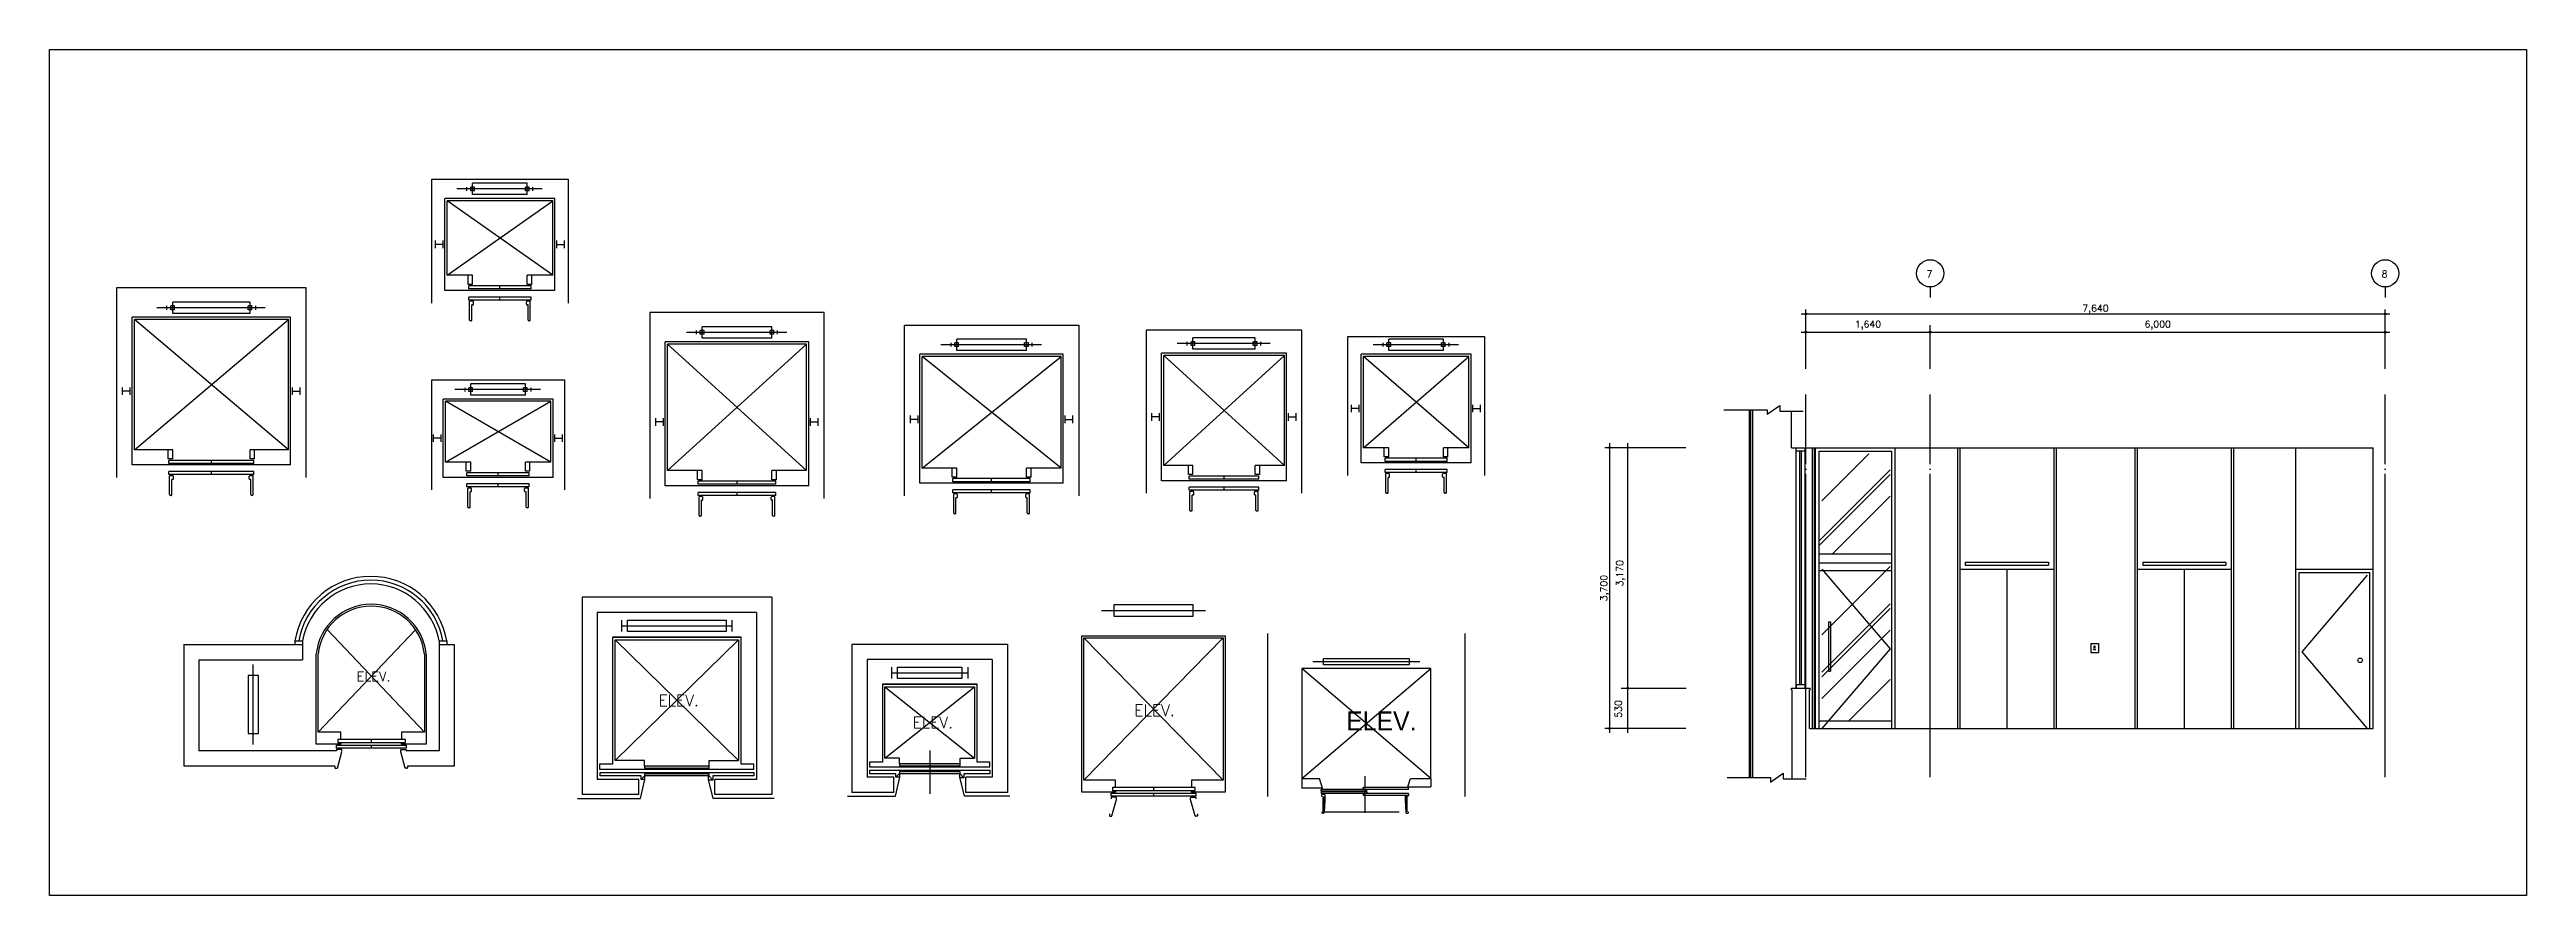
# Model space of a CAD drawing. Extents: x 25317 to 81441, y -31399 to 8952.
# Drawn here: x 48786 to 81441, y -2197 to 8952 of the extents above; entities that cross this region are included whole.
import ezdxf
from ezdxf.enums import TextEntityAlignment as Align

# ---------------------------------------------------------------- set-up
doc = ezdxf.new("R2010")
doc.units = 0
doc.header["$LTSCALE"] = 500
doc.header["$MEASUREMENT"] = 0
doc.linetypes.add('CEN1', pattern=[8.25, 8, -0.125, 0, -0.125])
doc.linetypes.add('HIDDEN', pattern=[0.375, 0.25, -0.125])
doc.layers.get('0').update_dxf_attribs({"linetype": 'CONTINUOUS'})
for name, color, linetype in [('1', 10, 'CEN1'), ('2', 9, 'CONTINUOUS'), ('3', 40, 'CONTINUOUS'), ('31', 54, 'CONTINUOUS'), ('32', 11, 'CONTINUOUS'), ('4', 200, 'CONTINUOUS'), ('5', 106, 'CONTINUOUS'), ('6', 50, 'CONTINUOUS'), ('7', 140, 'CONTINUOUS'), ('8', 254, 'CONTINUOUS'), ('CORE', 7, 'CONTINUOUS'), ('ELEV', 7, 'CONTINUOUS'), ('TEXT', 5, 'CONTINUOUS'), ('WAL2', 7, 'CONTINUOUS'), ('WALL', 4, 'CONTINUOUS'), ('건축', 253, 'CONTINUOUS')]:
    doc.layers.add(name, color=color, linetype=linetype)
doc.layers.add('WAL', color=2, linetype='CONTINUOUS', lineweight=40)
doc.styles.add('HS', font='romans', dxfattribs={"bigfont": 'hs'})
doc.styles.add('ROMANS', font='romans', dxfattribs={"height": 135})
doc.styles.add('STYLE1', font='Gulim.ttf')

msp = doc.modelspace()

# ---------------------------------------------------------------- texts
at = {"color": 2, "style": 'ROMANS'}
for height, p in [(125, (53057, 626)), (150, (57080, 299)), (150, (60430, 7)), (150, (63354, 168))]:
    msp.add_text('ELEV.', height=height, dxfattribs=at).set_placement(p, align=Align.CENTER)
at = {"layer": '8', "color": 141, "style": 'HS'}
for s, p in [('7', (73570, 5949)), ('8', (79570, 5949)), ('7,640', (75759, 5498)), ('1,640', (72759, 5288)), ('6,000', (76579, 5288))]:
    msp.add_text(s, height=90, dxfattribs=at).set_placement(p, align=Align.CENTER)
for s, p in [('3,700', (69321, 1855)), ('3,170', (69531, 2050)), ('530', (69514, 262))]:
    msp.add_text(s, height=90, rotation=90, dxfattribs=at).set_placement(p, align=Align.CENTER)
at = {"layer": 'TEXT', "color": 4, "ltscale": 10, "style": 'STYLE1'}
msp.add_text('ELEV.', height=250, dxfattribs=at).set_placement((65880, -22))

# ---------------------------------------------------------------- blocks, each defined once
blk = doc.blocks.new('DOT')
at = {"layer": '3'}
blk.add_circle((0, 0), 40, dxfattribs=at)

# ---------------------------------------------------------------- linework, layer by layer
at = {"color": 1}
for p, q in [((63865, 1636), (62815, 1636)), ((62815, 1636), (62815, 1486)), ((63865, 1486), (63865, 1636)), ((52447, 1309), (53727, -46)), ((62815, 1486), (63865, 1486)), ((53612, 1304), (52327, -46)), ((56241, 1173), (57870, -417)), ((56241, -417), (57870, 1173)), ((62420, 1199), (64260, -678)), ((64260, 1199), (62420, -678)), ((51405, 704), (51405, -61)), ((51540, 704), (51405, 704)), ((51540, -61), (51540, 704)), ((65295, -655), (66995, 795)), ((66995, -655), (65295, 795)), ((65440, 886), (66850, 886)), ((59800, -388), (60979, 553)), ((59800, 553), (60979, -388)), ((51405, -61), (51540, -61)), ((66127, -625), (66127, -1106))]:
    msp.add_line(p, q, dxfattribs=at)
at = {"color": 7}
for p, q in [((62655, 1561), (64025, 1561)), ((52302, -203), (52302, 984)), ((52327, -46), (52327, 984)), ((53727, 984), (53727, -46)), ((53752, 984), (53752, -203)), ((62395, -835), (62395, 1225)), ((62395, 1225), (64285, 1225)), ((62420, -678), (62420, 1200)), ((62420, 1200), (64260, 1200)), ((64260, 1200), (64260, -678)), ((64285, 1225), (64285, -835)), ((51472, -205), (51472, 848)), ((52627, -203), (52302, -203)), ((52627, -46), (52327, -46)), ((52567, -216), (53487, -216)), ((52567, -256), (52567, -216)), ((53487, -256), (52567, -256)), ((53477, -141), (52587, -141)), ((52587, -141), (52587, -181)), ((52587, -181), (53477, -181)), ((52617, -131), (52627, -131)), ((52617, -191), (52627, -191)), ((52627, -131), (52627, -46)), ((52627, -191), (52627, -203)), ((53027, -141), (53027, -181)), ((53027, -216), (53027, -256)), ((53727, -46), (53427, -46)), ((53427, -46), (53427, -131)), ((53427, -131), (53437, -131)), ((53437, -191), (53427, -191)), ((53427, -191), (53437, -191)), ((53427, -203), (53427, -191)), ((53752, -203), (53427, -203)), ((53477, -181), (53477, -141)), ((53487, -216), (53487, -256)), ((62840, -835), (62395, -835)), ((62840, -678), (62420, -678)), ((62780, -848), (63900, -848)), ((62780, -888), (62780, -848)), ((63900, -888), (62780, -888)), ((63890, -773), (62800, -773)), ((62800, -773), (62800, -813)), ((62800, -813), (63890, -813)), ((62830, -763), (62840, -763)), ((62830, -823), (62840, -823)), ((62840, -763), (62840, -678)), ((62840, -823), (62840, -835)), ((63340, -773), (63340, -813)), ((63340, -848), (63340, -888)), ((64260, -678), (63840, -678)), ((63840, -678), (63840, -763)), ((63840, -763), (63850, -763)), ((63850, -823), (63840, -823)), ((63840, -823), (63850, -823)), ((63840, -835), (63840, -823)), ((64285, -835), (63840, -835)), ((63890, -813), (63890, -773)), ((63900, -848), (63900, -888))]:
    msp.add_line(p, q, dxfattribs=at)
for p, q in [((52021, 1159), (52121, 1159)), ((52021, 1159), (52021, 1109)), ((52121, 1159), (52121, 1109)), ((53921, 1159), (54022, 1159)), ((53921, 1159), (53921, 1109)), ((54022, 1159), (54022, 1109))]:
    msp.add_line(p, q)
at = {"color": 4}
for p, q in [((65295, 795), (65295, -655)), ((66995, 795), (65295, 795)), ((66995, -655), (66995, 795)), ((65295, -655), (65527, -655)), ((65295, -655), (65295, -784)), ((65570, -784), (65295, -784)), ((66691, -766), (66995, -766)), ((66727, -655), (66995, -655)), ((66995, -655), (66995, -766))]:
    msp.add_line(p, q, dxfattribs=at)
at = {"color": 4, "ltscale": 10}
for p, q in [((65570, -784), (65527, -655)), ((66702, -799), (65552, -799)), ((65552, -824), (65552, -799)), ((66152, -824), (65552, -824)), ((66152, -830), (65552, -830)), ((65552, -830), (65552, -855)), ((66702, -855), (65552, -855)), ((66102, -799), (66102, -774)), ((66702, -774), (66102, -774)), ((66102, -855), (66102, -880)), ((66702, -880), (66102, -880)), ((66152, -824), (66152, -799)), ((66152, -830), (66152, -855)), ((66691, -766), (66727, -655)), ((66702, -799), (66702, -774)), ((66702, -855), (66702, -880))]:
    msp.add_line(p, q, dxfattribs=at)
at = {"color": 6, "ltscale": 10}
for p, q in [((65557, -893), (65557, -864)), ((65597, -864), (65557, -864)), ((65597, -943), (65588, -1103)), ((65597, -864), (65597, -943)), ((66657, -885), (66657, -943)), ((66657, -885), (66697, -885)), ((66657, -943), (66667, -1103)), ((66697, -893), (66697, -885)), ((65557, -1093), (65557, -1113)), ((65578, -1113), (65557, -1113)), ((66677, -1113), (66697, -1113)), ((66697, -1093), (66697, -1113))]:
    msp.add_line(p, q, dxfattribs=at)
msp.add_lwpolyline([(48786, 8952), (81441, 8952), (81441, -2197), (48786, -2197)], close=True)
at = {"color": 4}
msp.add_lwpolyline([(66709, 845), (65580, 845), (65580, 926), (66709, 926)], close=True, dxfattribs=at)
at = {"color": 1}
for centre, radius, start, end in [((53021, 995), 1014, 9.3167, 170.6833), ((53021, 994), 915, 10.3888, 169.6112)]:
    msp.add_arc(centre, radius, start, end, dxfattribs=at)
at = {"color": 7}
for centre, radius, start, end in [((53021, 995), 964, 9.8044, 170.1956), ((53027, 912), 729, 5.8859, 174.1141), ((53027, 912), 704, 5.8859, 174.1141)]:
    msp.add_arc(centre, radius, start, end, dxfattribs=at)
at = {"color": 6, "ltscale": 10}
for centre, start, end in [((65578, -1103), 270, 356.6335), ((66677, -1103), 183.3665, 270)]:
    msp.add_arc(centre, 10, start, end, dxfattribs=at)
at = {"layer": '1'}
for p, q in [((71939, -639), (71939, 4406)), ((73579, -639), (73579, 4406)), ((79579, -639), (79579, 4406))]:
    msp.add_line(p, q, dxfattribs=at)
at = {"layer": '2'}
for p, q in [((71199, -644), (71199, 4204)), ((71749, 3705), (71749, 4187)), ((71749, 3705), (79419, 3705)), ((72069, 5), (72069, 3705)), ((79419, 5), (79419, 3705)), ((69504, 535), (70363, 535)), ((71749, 535), (71999, 535)), ((71749, 515), (71749, 535)), ((71749, 515), (71759, 515)), ((71759, -661), (71759, 515)), ((71989, 5), (71989, 515)), ((71989, 515), (71999, 515)), ((71999, 515), (71999, 535)), ((71989, 5), (79419, 5))]:
    msp.add_line(p, q, dxfattribs=at)
at = {"layer": '3'}
msp.add_line((78399, 5), (78399, 3705), dxfattribs=at)
at = {"layer": '31'}
for p, q in [((73939, 3705), (73939, 5)), ((73970, 3705), (73970, 5)), ((75210, 3705), (75210, 5)), ((75239, 3705), (75239, 5)), ((76279, 3705), (76279, 5)), ((76310, 3705), (76310, 5)), ((77548, 3705), (77548, 5)), ((77579, 3705), (77579, 5)), ((73970, 2105), (75210, 2105)), ((74042, 2195), (75138, 2195)), ((74042, 2195), (74042, 2155)), ((74042, 2155), (75138, 2155)), ((75138, 2195), (75138, 2155)), ((76310, 2105), (77548, 2105)), ((76381, 2195), (77477, 2195)), ((76381, 2195), (76381, 2155)), ((76381, 2155), (77477, 2155)), ((77477, 2195), (77477, 2155))]:
    msp.add_line(p, q, dxfattribs=at)
at = {"layer": '32'}
for p, q in [((74590, 2105), (74590, 5)), ((76929, 2105), (76929, 5))]:
    msp.add_line(p, q, dxfattribs=at)
at = {"layer": '4'}
for p, q in [((75697, 1125), (75797, 1125)), ((75697, 1125), (75697, 1005)), ((75697, 1005), (75797, 1005)), ((75747, 1094), (75734, 1075)), ((75734, 1075), (75759, 1075)), ((75734, 1055), (75759, 1055)), ((75747, 1036), (75734, 1055)), ((75759, 1075), (75747, 1094)), ((75759, 1055), (75747, 1036)), ((75797, 1125), (75797, 1005))]:
    msp.add_line(p, q, dxfattribs=at)
at = {"layer": '5'}
for p, q in [((71431, 4146), (71597, 4262)), ((71597, 4262), (71597, 4187)), ((70859, 4204), (71431, 4204)), ((71214, -644), (71214, 4204)), ((71242, -644), (71242, 4204)), ((71431, 4204), (71431, 4146)), ((71597, 4187), (71903, 4187)), ((72027, 5), (72027, 3705)), ((72056, 5), (72056, 3705)), ((72150, 3006), (72769, 3625)), ((72114, 2478), (73050, 3414)), ((72114, 2415), (73050, 3351)), ((72290, 2307), (73050, 3067)), ((72150, 1240), (73050, 2140)), ((72150, 2105), (73050, 1055)), ((79339, 2025), (78479, 1015)), ((72150, 748), (73050, 1648)), ((72150, 685), (73050, 1585)), ((72150, 401), (73050, 1301)), ((73050, 1055), (72150, 5)), ((78479, 1015), (79339, 5)), ((72505, 105), (73050, 651)), ((70902, -644), (71474, -644)), ((71474, -702), (71640, -586)), ((71474, -644), (71474, -702)), ((71640, -586), (71640, -661)), ((71640, -661), (71946, -661))]:
    msp.add_line(p, q, dxfattribs=at)
at = {"layer": '6'}
for p, q in [((71811, 3660), (71811, 3705)), ((71931, 3660), (71811, 3660)), ((71931, 3660), (71931, 3705)), ((72114, 5), (72114, 3660)), ((72114, 3660), (73074, 3660)), ((73074, 5), (73074, 3660)), ((73119, 5), (73119, 3705)), ((72114, 2307), (73074, 2307)), ((72114, 2187), (73074, 2187)), ((72114, 2087), (73074, 2087)), ((78399, 2105), (79419, 2105)), ((78444, 2060), (79374, 2060)), ((78444, 5), (78444, 2060)), ((79374, 5), (79374, 2060)), ((71811, 580), (71811, 535)), ((71931, 580), (71811, 580)), ((71931, 580), (71931, 535)), ((72114, 105), (73074, 105))]:
    msp.add_line(p, q, dxfattribs=at)
at = {"layer": '7'}
for p, q in [((71811, 535), (71811, 3660)), ((71861, 580), (71861, 3660)), ((71881, 580), (71881, 3660)), ((71931, 535), (71931, 3660)), ((72241, 1411), (72241, 761)), ((72241, 1411), (72266, 1411)), ((72266, 1411), (72266, 761)), ((72241, 761), (72266, 761))]:
    msp.add_line(p, q, dxfattribs=at)
at = {"layer": '8'}
for p, q in [((73579, 5823), (73579, 5683)), ((79579, 5823), (79579, 5683)), ((71879, 5468), (79639, 5468)), ((71879, 5228), (79639, 5228)), ((71939, 4745), (71939, 5528)), ((73579, 4745), (73579, 5318)), ((79579, 4745), (79579, 5528)), ((70360, 3705), (69291, 3705)), ((69351, 3765), (69351, -55)), ((69591, 3765), (69591, -55)), ((70360, 5), (69291, 5))]:
    msp.add_line(p, q, dxfattribs=at)
for centre, radius in [((73579, 6003), 180), ((79579, 6003), 180), ((79248, 902), 30)]:
    msp.add_circle(centre, radius, dxfattribs=at)
at = {"layer": 'CORE', "color": 4}
for p, q in [((55806, 1733), (55806, -867)), ((58306, 1733), (55806, 1733)), ((58306, 1733), (58306, -867)), ((56006, 1533), (56006, -667)), ((58106, 1533), (56006, 1533)), ((58106, 1533), (58106, -667)), ((61415, 1112), (59365, 1112)), ((59365, 1112), (59365, -838)), ((61415, 1112), (61415, -838)), ((61215, 912), (59565, 912)), ((59565, 912), (59565, -638)), ((61215, 912), (61215, -638)), ((59915, -638), (59565, -638)), ((59915, -838), (59915, -638)), ((61215, -638), (60865, -638)), ((60865, -838), (60865, -638)), ((56556, -867), (55806, -867)), ((56556, -667), (56006, -667)), ((56556, -867), (56556, -667)), ((58106, -667), (57556, -667)), ((57556, -867), (57556, -667)), ((58306, -867), (57556, -867)), ((59915, -838), (59365, -838)), ((61415, -838), (60865, -838))]:
    msp.add_line(p, q, dxfattribs=at)
at = {"layer": 'CORE'}
for p, q in [((56331, 1283), (56331, 1433)), ((56331, 1358), (57781, 1358)), ((57781, 1433), (57781, 1283)), ((57906, 1208), (56206, 1208)), ((56206, 1208), (57906, 1208)), ((56206, 1208), (56206, -467)), ((56241, 1173), (57870, 1173)), ((56241, -417), (56241, 1173)), ((57870, 1173), (57870, -417)), ((57906, -467), (57906, 1208)), ((59890, 662), (59890, 812)), ((59890, 737), (60890, 737)), ((60890, 812), (60890, 662)), ((59765, 587), (59765, -438)), ((61015, 587), (59765, 587)), ((59765, 587), (61015, 587)), ((59800, 553), (60979, 553)), ((59800, -388), (59800, 553)), ((60979, 553), (60979, -388)), ((61015, -438), (61015, 587)), ((56035, -467), (56035, -531)), ((56206, -467), (56035, -467)), ((56035, -531), (58072, -531)), ((56043, -576), (58072, -576)), ((56043, -622), (56043, -576)), ((56586, -622), (56043, -622)), ((56631, -417), (56241, -417)), ((56586, -668), (56586, -622)), ((56586, -668), (56627, -624)), ((56631, -492), (56631, -417)), ((57481, -492), (56631, -492)), ((56631, -492), (56631, -517)), ((56631, -517), (57481, -517)), ((57481, -592), (56631, -592)), ((56631, -592), (56631, -617)), ((56631, -617), (57481, -617)), ((56636, -668), (56636, -619)), ((57475, -676), (57475, -619)), ((57529, -676), (57479, -619)), ((57481, -417), (57870, -417)), ((57481, -492), (57481, -417)), ((57481, -517), (57481, -492)), ((57481, -617), (57481, -592)), ((57529, -622), (57529, -676)), ((58072, -622), (57529, -622)), ((58072, -467), (57906, -467)), ((58072, -531), (58072, -467)), ((58072, -576), (58072, -622)), ((59595, -438), (59595, -501)), ((59765, -438), (59595, -438)), ((59595, -501), (61181, -501)), ((59602, -547), (61181, -547)), ((59602, -592), (59602, -547)), ((59945, -592), (59602, -592)), ((59990, -388), (59800, -388)), ((59937, -890), (59995, -638)), ((59945, -638), (59945, -592)), ((59945, -638), (59986, -594)), ((59995, -638), (59945, -638)), ((59990, -463), (59990, -388)), ((59990, -463), (59990, -488)), ((60790, -463), (59990, -463)), ((59990, -488), (60790, -488)), ((59990, -563), (59990, -588)), ((60790, -563), (59990, -563)), ((59990, -588), (60790, -588)), ((59995, -638), (59995, -590)), ((60785, -646), (60785, -590)), ((60846, -890), (60785, -638)), ((60838, -646), (60785, -646)), ((60838, -646), (60788, -590)), ((60790, -388), (60979, -388)), ((60790, -463), (60790, -388)), ((60790, -488), (60790, -463)), ((60790, -588), (60790, -563)), ((60838, -592), (60838, -646)), ((61181, -592), (60838, -592)), ((61181, -438), (61015, -438)), ((61181, -501), (61181, -438)), ((61181, -547), (61181, -592)), ((55745, -920), (56578, -920)), ((56578, -920), (56636, -668)), ((56636, -668), (56586, -668)), ((57536, -920), (57475, -668)), ((57529, -676), (57475, -676)), ((58339, -920), (57536, -920)), ((59305, -890), (59937, -890)), ((61448, -890), (60846, -890))]:
    msp.add_line(p, q, dxfattribs=at)
at = {"layer": 'CORE', "color": 1}
for p, q in [((56406, 1283), (56406, 1433)), ((56406, 1433), (57706, 1433)), ((57706, 1433), (57706, 1283)), ((57706, 1283), (56406, 1283)), ((59965, 812), (60815, 812)), ((59965, 662), (59965, 812)), ((60815, 662), (59965, 662)), ((60815, 812), (60815, 662)), ((60390, -284), (60390, -858))]:
    msp.add_line(p, q, dxfattribs=at)
at = {"layer": 'CORE'}
for points in [[(56631, -492), (56631, -517), (57480, -492), (57480, -517)], [(56631, -592), (56631, -617), (57480, -592), (57480, -617)], [(59990, -463), (59990, -488), (60789, -463), (60789, -488)], [(59990, -563), (59990, -588), (60789, -563), (60789, -588)]]:
    msp.add_trace(points, dxfattribs=at)
at = {"layer": 'ELEV'}
for p, q in [((53824, 5612), (53824, 7242)), ((53824, 7242), (55624, 7242)), ((55084, 7190), (54364, 7190)), ((54364, 7040), (54364, 7190)), ((55084, 7040), (55084, 7190)), ((55624, 7242), (55624, 5612)), ((53999, 5778), (53999, 6990)), ((55449, 6990), (53999, 6990)), ((54029, 5978), (55419, 6960)), ((55419, 5978), (54029, 6960)), ((54029, 5978), (54029, 6960)), ((55419, 6960), (54029, 6960)), ((55282, 7115), (54156, 7115)), ((54289, 7090), (54289, 7140)), ((54389, 7140), (54339, 7140)), ((54339, 7090), (54339, 7140)), ((54389, 7090), (54339, 7090)), ((55084, 7040), (54364, 7040)), ((54389, 7090), (54389, 7140)), ((55059, 7090), (55059, 7140)), ((55109, 7140), (55059, 7140)), ((55109, 7090), (55059, 7090)), ((55109, 7090), (55109, 7140)), ((55159, 7090), (55159, 7140)), ((55419, 5978), (55419, 6960)), ((55449, 5778), (55449, 6990)), ((53874, 6334), (53874, 6434)), ((53974, 6384), (53874, 6384)), ((53974, 6334), (53974, 6434)), ((55474, 6334), (55474, 6434)), ((55474, 6384), (55574, 6384)), ((55574, 6334), (55574, 6434)), ((54364, 5978), (54029, 5978)), ((54304, 5858), (54304, 5978)), ((54364, 5858), (54364, 5978)), ((55419, 5978), (55084, 5978)), ((55084, 5858), (55084, 5978)), ((55144, 5858), (55144, 5978)), ((52169, 5811), (49669, 5811)), ((49669, 5811), (49669, 3311)), ((50334, 5524), (50334, 5574)), ((50434, 5574), (50384, 5574)), ((50384, 5524), (50384, 5574)), ((51429, 5624), (50409, 5624)), ((50409, 5474), (50409, 5624)), ((50434, 5524), (50434, 5574)), ((51404, 5524), (51404, 5574)), ((51454, 5574), (51404, 5574)), ((51429, 5474), (51429, 5624)), ((51454, 5524), (51454, 5574)), ((51504, 5524), (51504, 5574)), ((52169, 3311), (52169, 5811)), ((55449, 5778), (53999, 5778)), ((54364, 5858), (54304, 5858)), ((55134, 5838), (54314, 5838)), ((54314, 5798), (54314, 5838)), ((55134, 5798), (54314, 5798)), ((55134, 5691), (54314, 5691)), ((54314, 5651), (54314, 5691)), ((55134, 5651), (54314, 5651)), ((54364, 5637), (54324, 5637)), ((54324, 5387), (54324, 5637)), ((54364, 5587), (54354, 5587)), ((54354, 5387), (54354, 5587)), ((54374, 5597), (54374, 5627)), ((54724, 5798), (54724, 5838)), ((54724, 5651), (54724, 5691)), ((55074, 5597), (55074, 5627)), ((55144, 5858), (55084, 5858)), ((55124, 5637), (55084, 5637)), ((55094, 5587), (55084, 5587)), ((55094, 5387), (55094, 5587)), ((55124, 5387), (55124, 5637)), ((55134, 5798), (55134, 5838)), ((55134, 5651), (55134, 5691)), ((49874, 3477), (49874, 5424)), ((51964, 5424), (49874, 5424)), ((49904, 3677), (51934, 5394)), ((51934, 3677), (49904, 5394)), ((49904, 3677), (49904, 5394)), ((51934, 5394), (49904, 5394)), ((51627, 5549), (50201, 5549)), ((50434, 5524), (50384, 5524)), ((51429, 5474), (50409, 5474)), ((51454, 5524), (51404, 5524)), ((51934, 3677), (51934, 5394)), ((51964, 3477), (51964, 5424)), ((54344, 5377), (54334, 5377)), ((55114, 5377), (55104, 5377)), ((56699, 5487), (56699, 3037)), ((58999, 5487), (56699, 5487)), ((58507, 5225), (57181, 5225)), ((57314, 5200), (57314, 5250)), ((57414, 5250), (57364, 5250)), ((57364, 5200), (57364, 5250)), ((58309, 5300), (57389, 5300)), ((57389, 5150), (57389, 5300)), ((57414, 5200), (57414, 5250)), ((58334, 5250), (58284, 5250)), ((58284, 5200), (58284, 5250)), ((58309, 5150), (58309, 5300)), ((58334, 5200), (58334, 5250)), ((58384, 5200), (58384, 5250)), ((58999, 3037), (58999, 5487)), ((60056, 3070), (60056, 5320)), ((60056, 5320), (62356, 5320)), ((62356, 5320), (62356, 3070)), ((63245, 5254), (63245, 3104)), ((65295, 5254), (63245, 5254)), ((65295, 3104), (65295, 5254)), ((56904, 3203), (56904, 5100)), ((58794, 5100), (56904, 5100)), ((56934, 3403), (58764, 5070)), ((58764, 3403), (56934, 5070)), ((56934, 3403), (56934, 5070)), ((58764, 5070), (56934, 5070)), ((57414, 5200), (57364, 5200)), ((58309, 5150), (57389, 5150)), ((58334, 5200), (58284, 5200)), ((58764, 3403), (58764, 5070)), ((58794, 3203), (58794, 5100)), ((60261, 3237), (60261, 4937)), ((62151, 4937), (60261, 4937)), ((60291, 3437), (62121, 4907)), ((62121, 3437), (60291, 4907)), ((60291, 3437), (60291, 4907)), ((62121, 4907), (60291, 4907)), ((61864, 5062), (60537, 5062)), ((60671, 5037), (60671, 5087)), ((60771, 5087), (60721, 5087)), ((60721, 5037), (60721, 5087)), ((60771, 5037), (60721, 5037)), ((61666, 5137), (60746, 5137)), ((60746, 4987), (60746, 5137)), ((61666, 4987), (60746, 4987)), ((60771, 5037), (60771, 5087)), ((61691, 5087), (61641, 5087)), ((61641, 5037), (61641, 5087)), ((61691, 5037), (61641, 5037)), ((61666, 4987), (61666, 5137)), ((61691, 5037), (61691, 5087)), ((61741, 5037), (61741, 5087)), ((62121, 3437), (62121, 4907)), ((62151, 3237), (62151, 4937)), ((63445, 3270), (63445, 4952)), ((65095, 4952), (63445, 4952)), ((63475, 3470), (65065, 4922)), ((65065, 3470), (63475, 4922)), ((63475, 3470), (63475, 4922)), ((65065, 4922), (63475, 4922)), ((64877, 5077), (63651, 5077)), ((63785, 5052), (63785, 5102)), ((63885, 5102), (63835, 5102)), ((63835, 5052), (63835, 5102)), ((63885, 5052), (63835, 5052)), ((64680, 5152), (63860, 5152)), ((63860, 5002), (63860, 5152)), ((64680, 5002), (63860, 5002)), ((63885, 5052), (63885, 5102)), ((64655, 5052), (64655, 5102)), ((64705, 5102), (64655, 5102)), ((64705, 5052), (64655, 5052)), ((64680, 5002), (64680, 5152)), ((64705, 5052), (64705, 5102)), ((64755, 5052), (64755, 5102)), ((65065, 3470), (65065, 4922)), ((65095, 3270), (65095, 4952)), ((65902, 3339), (65902, 5169)), ((65902, 5169), (67702, 5169)), ((66077, 3505), (66077, 4937)), ((67527, 4937), (66077, 4937)), ((66107, 3705), (67497, 4907)), ((67497, 3705), (66107, 4907)), ((66107, 3705), (66107, 4907)), ((67497, 4907), (66107, 4907)), ((67360, 5062), (66234, 5062)), ((66367, 5037), (66367, 5087)), ((66467, 5087), (66417, 5087)), ((66417, 5037), (66417, 5087)), ((66467, 5037), (66417, 5037)), ((67162, 5137), (66442, 5137)), ((66442, 4987), (66442, 5137)), ((67162, 4987), (66442, 4987)), ((66467, 5037), (66467, 5087)), ((67137, 5037), (67137, 5087)), ((67187, 5087), (67137, 5087)), ((67187, 5037), (67137, 5037)), ((67162, 4987), (67162, 5137)), ((67187, 5037), (67187, 5087)), ((67237, 5037), (67237, 5087)), ((67497, 3705), (67497, 4907)), ((67527, 3505), (67527, 4937)), ((67702, 5169), (67702, 3339)), ((53824, 3148), (53824, 4598)), ((53824, 4598), (55574, 4598)), ((55574, 4598), (55574, 3148)), ((49749, 4400), (49749, 4500)), ((49849, 4450), (49749, 4450)), ((49849, 4400), (49849, 4500)), ((51989, 4400), (51989, 4500)), ((51989, 4450), (52089, 4450)), ((52089, 4400), (52089, 4500)), ((53974, 3314), (53974, 4346)), ((55424, 4346), (53974, 4346)), ((54004, 3514), (54004, 4316)), ((55394, 3514), (54004, 4316)), ((54004, 3514), (55394, 4316)), ((55394, 4316), (54004, 4316)), ((55257, 4471), (54131, 4471)), ((54264, 4446), (54264, 4496)), ((54314, 4446), (54314, 4496)), ((54364, 4496), (54314, 4496)), ((54364, 4446), (54314, 4446)), ((55059, 4546), (54339, 4546)), ((54339, 4396), (54339, 4546)), ((55059, 4396), (54339, 4396)), ((54364, 4446), (54364, 4496)), ((55084, 4496), (55034, 4496)), ((55034, 4446), (55034, 4496)), ((55084, 4446), (55034, 4446)), ((55059, 4396), (55059, 4546)), ((55084, 4446), (55084, 4496)), ((55134, 4446), (55134, 4496)), ((55394, 3514), (55394, 4316)), ((55424, 3314), (55424, 4346)), ((65952, 4171), (65952, 4271)), ((66052, 4171), (66052, 4271)), ((67552, 4171), (67552, 4271)), ((67652, 4171), (67652, 4271)), ((56779, 3994), (56779, 4094)), ((56879, 4044), (56779, 4044)), ((56879, 3994), (56879, 4094)), ((58819, 3994), (58819, 4094)), ((58819, 4044), (58919, 4044)), ((58919, 3994), (58919, 4094)), ((60136, 4028), (60136, 4128)), ((60236, 4078), (60136, 4078)), ((60236, 4028), (60236, 4128)), ((62176, 4028), (62176, 4128)), ((62176, 4078), (62276, 4078)), ((62276, 4028), (62276, 4128)), ((63320, 4061), (63320, 4161)), ((63420, 4111), (63320, 4111)), ((63420, 4061), (63420, 4161)), ((65120, 4061), (65120, 4161)), ((65120, 4111), (65220, 4111)), ((65220, 4061), (65220, 4161)), ((66052, 4221), (65952, 4221)), ((67552, 4221), (67652, 4221)), ((50409, 3677), (49904, 3677)), ((50349, 3557), (50349, 3677)), ((50409, 3557), (50409, 3677)), ((51429, 3557), (51429, 3677)), ((51934, 3677), (51429, 3677)), ((51489, 3557), (51489, 3677)), ((53849, 3780), (53849, 3880)), ((53949, 3830), (53849, 3830)), ((53949, 3780), (53949, 3880)), ((55449, 3780), (55449, 3880)), ((55449, 3830), (55549, 3830)), ((55549, 3780), (55549, 3880)), ((66442, 3705), (66107, 3705)), ((66382, 3585), (66382, 3705)), ((66442, 3585), (66442, 3705)), ((67497, 3705), (67162, 3705)), ((67162, 3585), (67162, 3705)), ((67222, 3585), (67222, 3705)), ((51964, 3477), (49874, 3477)), ((50409, 3557), (50349, 3557)), ((51479, 3537), (50359, 3537)), ((50359, 3497), (50359, 3537)), ((51479, 3497), (50359, 3497)), ((51479, 3390), (50359, 3390)), ((50359, 3350), (50359, 3390)), ((51479, 3350), (50359, 3350)), ((50369, 3086), (50369, 3336)), ((50409, 3336), (50369, 3336)), ((50399, 3086), (50399, 3286)), ((50409, 3286), (50399, 3286)), ((50419, 3296), (50419, 3326)), ((50919, 3497), (50919, 3537)), ((50919, 3350), (50919, 3390)), ((51419, 3296), (51419, 3326)), ((51489, 3557), (51429, 3557)), ((51469, 3336), (51429, 3336)), ((51439, 3286), (51429, 3286)), ((51439, 3086), (51439, 3286)), ((51469, 3086), (51469, 3336)), ((51479, 3497), (51479, 3537)), ((51479, 3350), (51479, 3390)), ((55424, 3314), (53974, 3314)), ((54339, 3514), (54004, 3514)), ((54279, 3394), (54279, 3514)), ((54339, 3394), (54279, 3394)), ((55109, 3374), (54289, 3374)), ((54289, 3334), (54289, 3374)), ((55109, 3334), (54289, 3334)), ((54339, 3394), (54339, 3514)), ((54699, 3334), (54699, 3374)), ((55394, 3514), (55059, 3514)), ((55059, 3394), (55059, 3514)), ((55119, 3394), (55059, 3394)), ((55109, 3334), (55109, 3374)), ((55119, 3394), (55119, 3514)), ((57389, 3403), (56934, 3403)), ((57329, 3283), (57329, 3403)), ((57389, 3283), (57329, 3283)), ((57389, 3283), (57389, 3403)), ((58764, 3403), (58309, 3403)), ((58309, 3283), (58309, 3403)), ((58369, 3283), (58309, 3283)), ((58369, 3283), (58369, 3403)), ((60746, 3437), (60291, 3437)), ((60686, 3317), (60686, 3437)), ((60746, 3317), (60686, 3317)), ((61716, 3297), (60696, 3297)), ((60696, 3257), (60696, 3297)), ((60746, 3317), (60746, 3437)), ((61206, 3257), (61206, 3297)), ((62121, 3437), (61666, 3437)), ((61666, 3317), (61666, 3437)), ((61726, 3317), (61666, 3317)), ((61716, 3257), (61716, 3297)), ((61726, 3317), (61726, 3437)), ((65095, 3270), (63445, 3270)), ((63860, 3470), (63475, 3470)), ((63800, 3350), (63800, 3470)), ((63860, 3350), (63800, 3350)), ((64730, 3330), (63810, 3330)), ((63810, 3290), (63810, 3330)), ((64730, 3290), (63810, 3290)), ((63860, 3350), (63860, 3470)), ((64270, 3290), (64270, 3330)), ((65065, 3470), (64680, 3470)), ((64680, 3350), (64680, 3470)), ((64740, 3350), (64680, 3350)), ((64730, 3290), (64730, 3330)), ((64740, 3350), (64740, 3470)), ((67527, 3505), (66077, 3505)), ((66442, 3585), (66382, 3585)), ((67212, 3565), (66392, 3565)), ((66392, 3525), (66392, 3565)), ((67212, 3525), (66392, 3525)), ((67212, 3419), (66392, 3419)), ((66392, 3379), (66392, 3419)), ((67212, 3379), (66392, 3379)), ((66442, 3364), (66402, 3364)), ((66402, 3114), (66402, 3364)), ((66442, 3314), (66432, 3314)), ((66432, 3114), (66432, 3314)), ((66452, 3324), (66452, 3354)), ((66802, 3525), (66802, 3565)), ((66802, 3379), (66802, 3419)), ((67152, 3324), (67152, 3354)), ((67222, 3585), (67162, 3585)), ((67202, 3364), (67162, 3364)), ((67172, 3314), (67162, 3314)), ((67172, 3114), (67172, 3314)), ((67202, 3114), (67202, 3364)), ((67212, 3525), (67212, 3565)), ((67212, 3379), (67212, 3419)), ((50389, 3076), (50379, 3076)), ((51459, 3076), (51449, 3076)), ((55109, 3228), (54289, 3228)), ((54289, 3188), (54289, 3228)), ((55109, 3188), (54289, 3188)), ((54299, 2923), (54299, 3173)), ((54339, 3173), (54299, 3173)), ((54329, 2923), (54329, 3123)), ((54339, 3123), (54329, 3123)), ((54349, 3133), (54349, 3163)), ((54699, 3188), (54699, 3228)), ((55049, 3133), (55049, 3163)), ((55099, 3173), (55059, 3173)), ((55069, 3123), (55059, 3123)), ((55069, 2923), (55069, 3123)), ((55099, 2923), (55099, 3173)), ((55109, 3188), (55109, 3228)), ((58794, 3203), (56904, 3203)), ((58359, 3263), (57339, 3263)), ((57339, 3223), (57339, 3263)), ((58359, 3223), (57339, 3223)), ((58359, 3116), (57339, 3116)), ((57339, 3076), (57339, 3116)), ((58359, 3076), (57339, 3076)), ((57349, 2812), (57349, 3062)), ((57389, 3062), (57349, 3062)), ((57379, 2812), (57379, 3012)), ((57389, 3012), (57379, 3012)), ((57399, 3022), (57399, 3052)), ((57849, 3223), (57849, 3263)), ((57849, 3076), (57849, 3116)), ((58299, 3022), (58299, 3052)), ((58349, 3062), (58309, 3062)), ((58319, 3012), (58309, 3012)), ((58319, 2812), (58319, 3012)), ((58349, 2812), (58349, 3062)), ((58359, 3223), (58359, 3263)), ((58359, 3076), (58359, 3116)), ((62151, 3237), (60261, 3237)), ((61716, 3257), (60696, 3257)), ((61716, 3150), (60696, 3150)), ((60696, 3110), (60696, 3150)), ((61716, 3110), (60696, 3110)), ((60746, 3095), (60706, 3095)), ((60706, 2845), (60706, 3095)), ((60746, 3045), (60736, 3045)), ((60736, 2845), (60736, 3045)), ((60756, 3055), (60756, 3085)), ((61206, 3110), (61206, 3150)), ((61656, 3055), (61656, 3085)), ((61706, 3095), (61666, 3095)), ((61676, 3045), (61666, 3045)), ((61676, 2845), (61676, 3045)), ((61706, 2845), (61706, 3095)), ((61716, 3110), (61716, 3150)), ((64730, 3184), (63810, 3184)), ((63810, 3144), (63810, 3184)), ((64730, 3144), (63810, 3144)), ((63860, 3129), (63820, 3129)), ((63820, 2879), (63820, 3129)), ((63860, 3079), (63850, 3079)), ((63850, 2879), (63850, 3079)), ((63870, 3089), (63870, 3119)), ((64270, 3144), (64270, 3184)), ((64670, 3089), (64670, 3119)), ((64720, 3129), (64680, 3129)), ((64690, 3079), (64680, 3079)), ((64690, 2879), (64690, 3079)), ((64720, 2879), (64720, 3129)), ((64730, 3144), (64730, 3184)), ((66422, 3104), (66412, 3104)), ((67192, 3104), (67182, 3104)), ((54319, 2913), (54309, 2913)), ((55089, 2913), (55079, 2913)), ((57369, 2802), (57359, 2802)), ((58339, 2802), (58329, 2802)), ((60726, 2835), (60716, 2835)), ((61696, 2835), (61686, 2835)), ((63840, 2869), (63830, 2869)), ((64710, 2869), (64700, 2869))]:
    msp.add_line(p, q, dxfattribs=at)
for centre, start, end in [((54364, 5627), 0, 90), ((54364, 5597), 270, 0), ((55084, 5627), 90, 180), ((55084, 5597), 180, 270), ((54334, 5387), 180, 270), ((54344, 5387), 270, 0), ((55104, 5387), 180, 270), ((55114, 5387), 270, 0), ((50409, 3326), 0, 90), ((50409, 3296), 270, 0), ((51429, 3326), 90, 180), ((51429, 3296), 180, 270), ((66442, 3354), 0, 90), ((66442, 3324), 270, 0), ((67162, 3354), 90, 180), ((67162, 3324), 180, 270), ((50379, 3086), 180, 270), ((50389, 3086), 270, 0), ((51449, 3086), 180, 270), ((51459, 3086), 270, 0), ((54339, 3163), 0, 90), ((54339, 3133), 270, 0), ((55059, 3163), 90, 180), ((55059, 3133), 180, 270), ((57389, 3052), 0, 90), ((57389, 3022), 270, 0), ((58309, 3052), 90, 180), ((58309, 3022), 180, 270), ((60746, 3085), 0, 90), ((60746, 3055), 270, 0), ((61666, 3085), 90, 180), ((61666, 3055), 180, 270), ((63860, 3119), 0, 90), ((63860, 3089), 270, 0), ((64680, 3119), 90, 180), ((64680, 3089), 180, 270), ((66412, 3114), 180, 270), ((66422, 3114), 270, 0), ((67182, 3114), 180, 270), ((67192, 3114), 270, 0), ((54309, 2923), 180, 270), ((54319, 2923), 270, 0), ((55079, 2923), 180, 270), ((55089, 2923), 270, 0), ((57359, 2812), 180, 270), ((57369, 2812), 270, 0), ((58329, 2812), 180, 270), ((58339, 2812), 270, 0), ((60716, 2845), 180, 270), ((60726, 2845), 270, 0), ((61686, 2845), 180, 270), ((61696, 2845), 270, 0), ((63830, 2879), 180, 270), ((63840, 2879), 270, 0), ((64700, 2879), 180, 270), ((64710, 2879), 270, 0)]:
    msp.add_arc(centre, 10, start, end, dxfattribs=at)
at = {"layer": 'WAL', "ltscale": 10}
for p, q in [((65577, -893), (65577, -1093)), ((66677, -893), (66677, -1093))]:
    msp.add_line(p, q, dxfattribs=at)
at = {"layer": 'WAL2', "color": 7, "linetype": 'HIDDEN', "ltscale": 8}
msp.add_line((65577, -1093), (66677, -1093), dxfattribs=at)
at = {"layer": 'WALL'}
for p, q in [((50556, 1109), (50556, -491)), ((50556, 1109), (52121, 1109)), ((52121, 1109), (52121, 909)), ((53921, 1109), (53921, -291)), ((53921, 1109), (54121, 1109)), ((54121, 1109), (54121, -491)), ((50756, 909), (50756, -291)), ((50756, 909), (52121, 909)), ((52569, -291), (50756, -291)), ((52569, -276), (52569, -291)), ((52634, -271), (52574, -271)), ((52580, -517), (52639, -302)), ((52639, -300), (52639, -276)), ((53416, -300), (53416, -276)), ((53475, -517), (53416, -302)), ((53421, -271), (53481, -271)), ((53486, -276), (53486, -291)), ((53921, -291), (53486, -291)), ((52549, -491), (50556, -491)), ((52549, -491), (52549, -516)), ((52554, -521), (52575, -521)), ((53501, -521), (53479, -521)), ((54121, -491), (53506, -491)), ((53506, -491), (53506, -516)), ((62781, -908), (62781, -923)), ((62846, -903), (62786, -903)), ((62792, -1149), (62851, -934)), ((62851, -932), (62851, -908)), ((63829, -932), (63829, -908)), ((63888, -1149), (63829, -934)), ((63834, -903), (63894, -903)), ((63899, -908), (63899, -923)), ((62761, -1123), (62761, -1148)), ((62766, -1153), (62787, -1153)), ((63914, -1153), (63893, -1153)), ((63919, -1123), (63919, -1148))]:
    msp.add_line(p, q, dxfattribs=at)
for centre, start, end in [((52574, -276), 90, 180), ((52634, -276), 0, 90), ((52634, -300), 344.7449, 0), ((53421, -276), 90, 180), ((53421, -300), 180, 195.2551), ((53481, -276), 0, 90), ((52554, -516), 180, 270), ((52575, -516), 270, 344.7449), ((53479, -516), 195.2551, 270), ((53501, -516), 270, 0), ((62786, -908), 90, 180), ((62846, -908), 0, 90), ((62846, -932), 344.7449, 0), ((63834, -908), 90, 180), ((63834, -932), 180, 195.2551), ((63894, -908), 0, 90), ((62766, -1148), 180, 270), ((62787, -1148), 270, 344.7449), ((63893, -1148), 195.2551, 270), ((63914, -1148), 270, 0)]:
    msp.add_arc(centre, 5, start, end, dxfattribs=at)
at = {"layer": '건축', "linetype": 'Continuous'}
for p, q in [((64845, 1257), (64845, -893)), ((67445, 1257), (67445, -893))]:
    msp.add_line(p, q, dxfattribs=at)

# ---------------------------------------------------------------- block references
at = {"layer": '8', "xscale": 0.3000000000029104, "yscale": 0.3000000000029104, "zscale": 0.3}
for p in [(71939, 5468), (71939, 5228), (73579, 5228), (79579, 5468), (79579, 5228), (69351, 3705), (69591, 3705), (69591, 535), (69351, 5), (69591, 5)]:
    msp.add_blockref('DOT', p, dxfattribs=at)

msp.set_redraw_order([(e.dxf.handle, doc.entitydb.next_handle()) for e in msp.query("TEXT MTEXT ATTDEF DIMENSION ARC_DIMENSION")])  # texts and dimensions are drawn at this point

doc.saveas('drawing.dxf')
